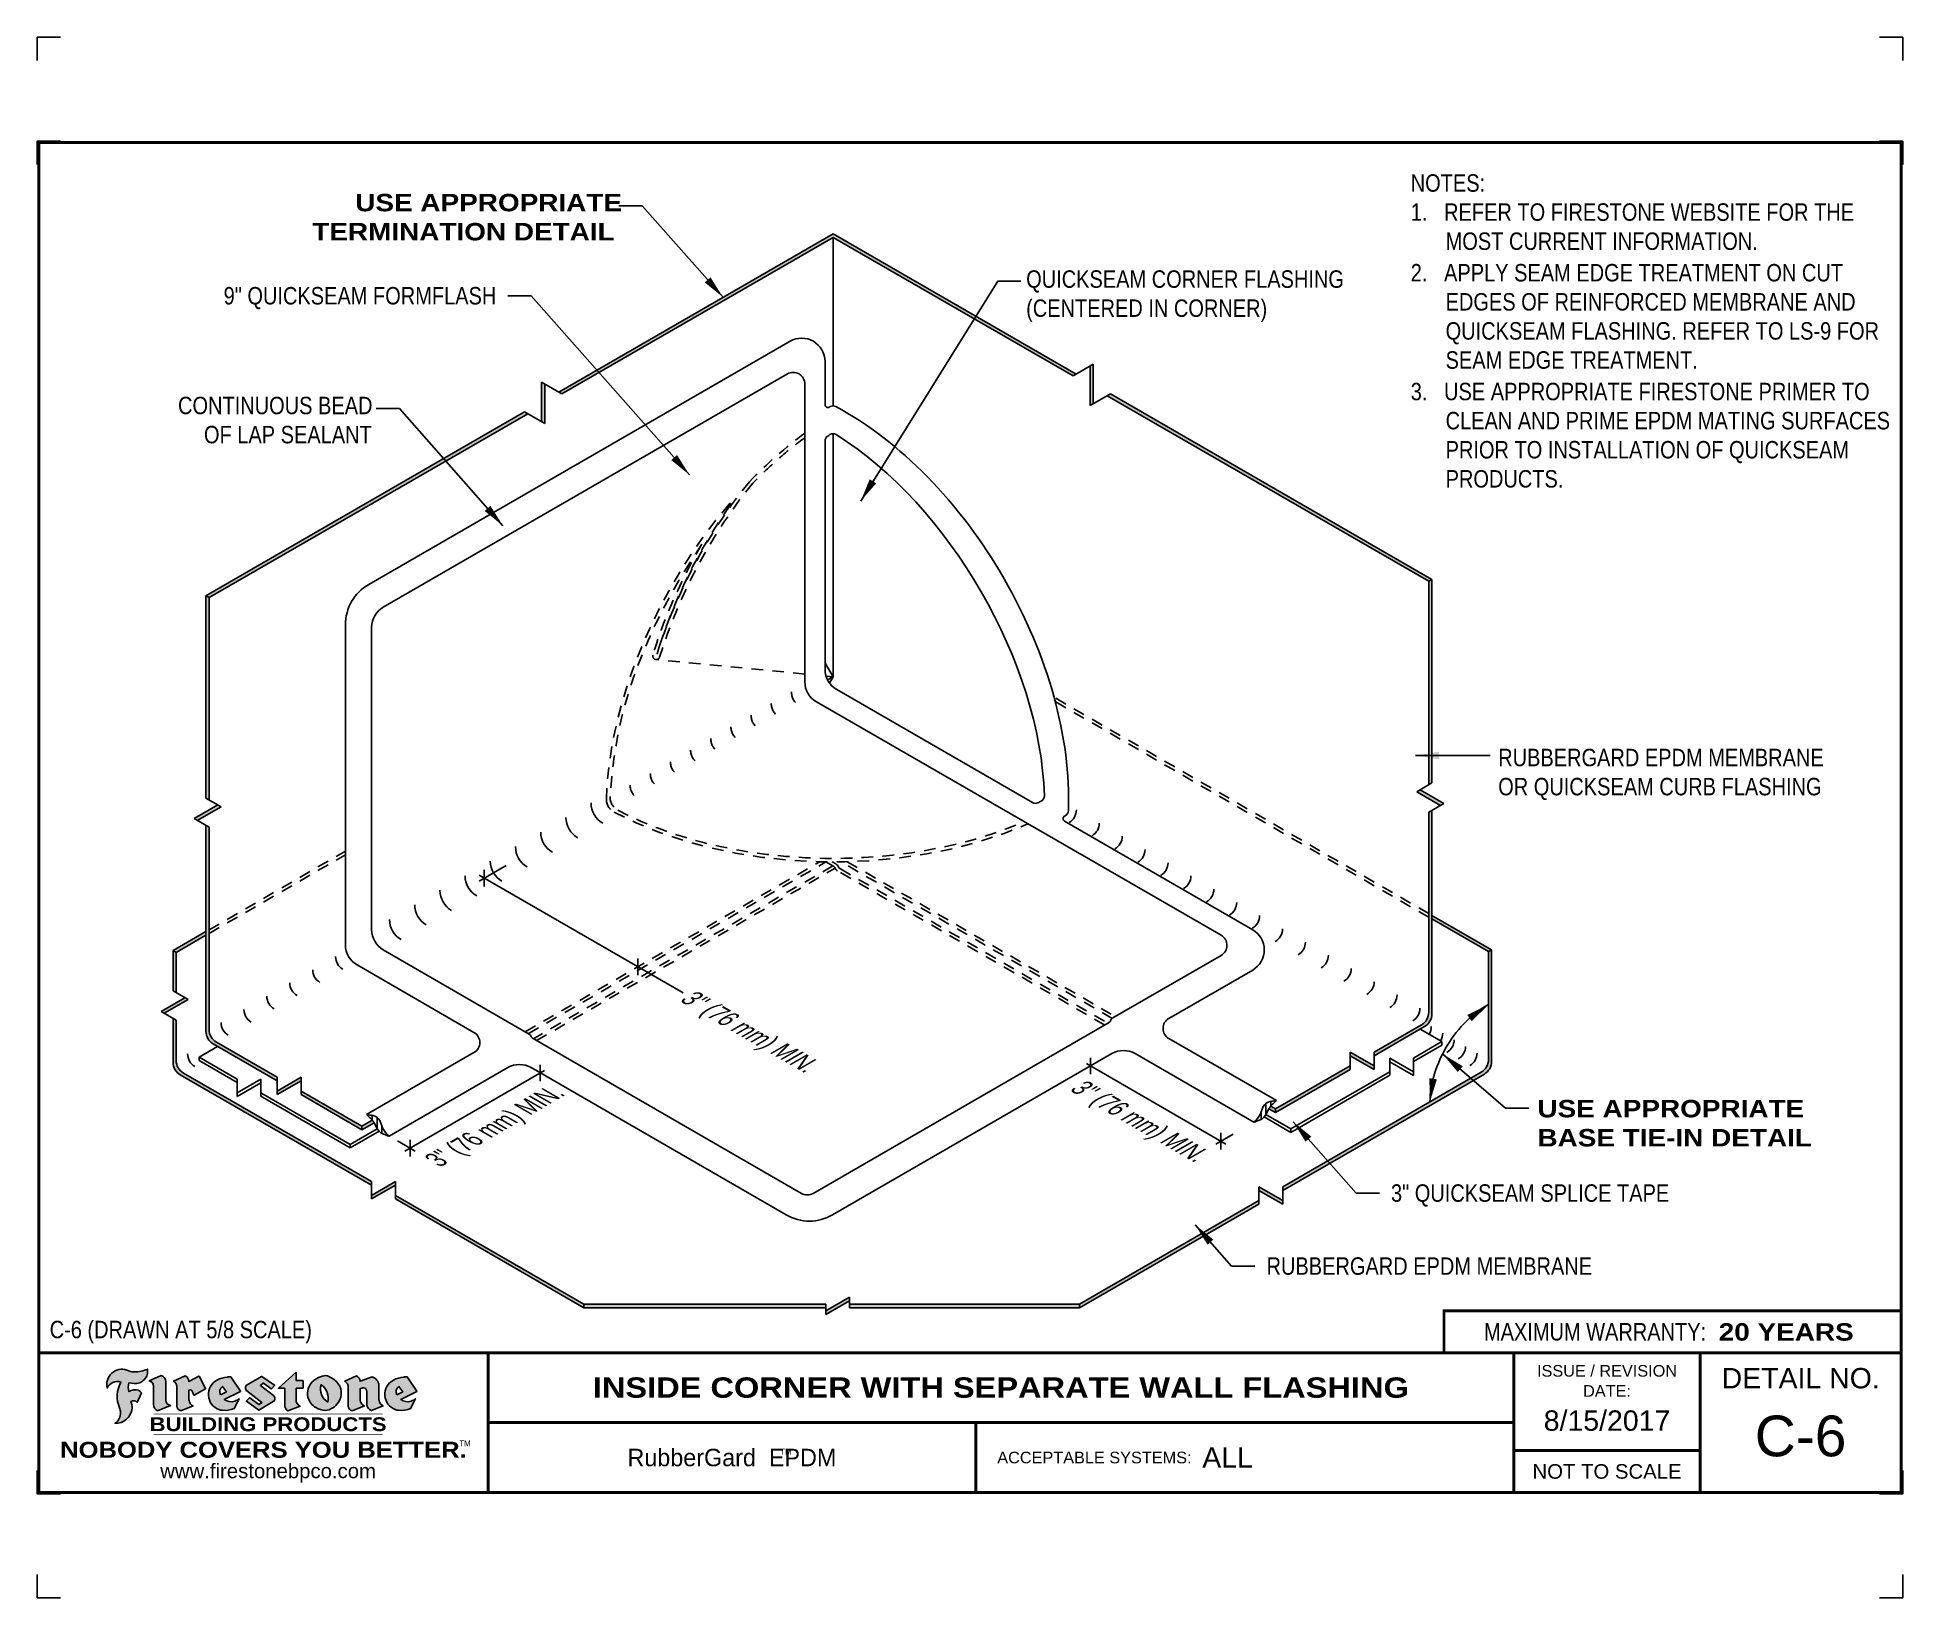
# Model space of a CAD drawing. Header units: inches. Extents: x 165.4 to 185.5, y -221.5 to -204.7.
import ezdxf
from ezdxf.enums import TextEntityAlignment as Align

# ---------------------------------------------------------------- set-up
doc = ezdxf.new("R2010")
doc.units = ezdxf.units.IN
doc.header["$MEASUREMENT"] = 0
doc.linetypes.add('HIDDEN2', pattern=[0.1875, 0.125, -0.0625])
doc.layers.get('0').update_dxf_attribs({"linetype": 'CONTINUOUS'})
doc.layers.get('DEFPOINTS').update_dxf_attribs({"linetype": 'CONTINUOUS'})
for name, color, linetype in [('FSBP-ANNO-NOTE', 7, 'CONTINUOUS'), ('FSBP-MEMBRANE', 7, 'CONTINUOUS'), ('FSBP-SEALANTS', 1, 'CONTINUOUS'), ('FSBP-TTLB', 7, 'CONTINUOUS'), ('FSBP-TTLB-BORDER', 7, 'CONTINUOUS'), ('FSBP-TTLB-TEXT', 7, 'CONTINUOUS')]:
    doc.layers.add(name, color=color, linetype=linetype)
doc.styles.add('FSBP_ARIAL', font='arial.ttf')
doc.styles.add('FSBP_ARIAL_BOLD', font='')
doc.styles.add('FSBP_ARIAL_NAR', font='ARIALN.TTF')
doc.styles.add('FSBP_BANKGOTHIC', font='bgothm.ttf')
doc.styles.get('FSBP_ARIAL_BOLD').set_extended_font_data('Arial Black')
doc.dimstyles.new('FSBP-LEADER', dxfattribs={"dimtxt": 0.1875, "dimasz": 0.25, "dimexe": 0.0625, "dimexo": 0.125, "dimgap": 0.125, "dimtad": 0, "dimtih": 1, "dimtoh": 1, "dimdec": 4, "dimzin": 0, "dimdsep": 46, "dimlunit": 4, "dimtxsty": 'FSBP_ARIAL_NAR', "dimcen": 0.09375, "dimclrd": 256, "dimclre": 256, "dimclrt": 256, "dimadec": 0, "dimazin": 0, "dimtfac": 1, "dimtdec": 4, "dimtofl": 0, "dimtmove": 0, "dimatfit": 3, "dimfxl": 0, "dimtolj": 1, "dimtzin": 0, "dimlwd": -1, "dimlwe": -1, "dimarcsym": 0})

msp = doc.modelspace()

# ---------------------------------------------------------------- texts
at = {"layer": 'DEFPOINTS', "style": 'FSBP_ARIAL_NAR'}
msp.add_text('C-6 (DRAWN AT 5/8 SCALE)', height=0.1875, dxfattribs=at).set_placement((165.5798584845294, -218.5771762231816), align=Align.MIDDLE_LEFT)
at = {"layer": 'FSBP-ANNO-NOTE', "style": 'FSBP_ARIAL_NAR'}
msp.add_text('9" QUICKSEAM FORMFLASH', height=0.1875, dxfattribs=at).set_placement((170.3760377836311, -207.4725378367118), align=Align.MIDDLE_RIGHT)
at = {"layer": 'FSBP-ANNO-NOTE', "style": 'FSBP_ARIAL_NAR', "oblique": 30}
msp.add_text('3" (76 mm) MIN.', height=0.1875, rotation=329.9999999999994, dxfattribs=at).set_placement((172.3828416894246, -214.9623061662699), align=Align.MIDDLE_LEFT)
at = {"layer": 'FSBP-ANNO-NOTE', "style": 'FSBP_ARIAL_NAR'}
for rotation, oblique, p in [(329.9999999999994, 30, (177.2365757196401, -216.3353875228643)), (30.00000000000054, 329.9999999999999, (170.414429137303, -216.3841828062963))]:
    msp.add_text('3" (76 mm) MIN.', height=0.1875, rotation=rotation, dxfattribs=dict(at, oblique=oblique)).set_placement(p, align=Align.MIDDLE)
for s, p in [('3" QUICKSEAM SPLICE TAPE', (179.9835470898989, -217.1114707310533)), ('RUBBERGARD EPDM MEMBRANE', (178.6472215624611, -217.8958113876177))]:
    msp.add_text(s, height=0.1875, dxfattribs=at).set_placement(p, align=Align.MIDDLE_LEFT)
at = {"layer": 'FSBP-ANNO-NOTE', "char_height": 0.1875, "attachment_point": 1}
for s, width, gutter_width, heights, insert, style in [('NOTES:\\P1.   REFER TO FIRESTONE WEBSITE FOR THE                \\P{\\W6.27837; }MOST CURRENT INFORMATION.\\P{\\H0.08333x;\\P}2.   APPLY SEAM EDGE TREATMENT ON CUT \\P{\\W6.27837; }EDGES OF REINFORCED MEMBRANE AND \\P{\\W6.27837; }QUICKSEAM FLASHING. REFER TO LS-9 FOR \\P{\\W6.27837; }SEAM EDGE TREATMENT. \\P{\\H0.08333x;\\P}3.   USE APPROPRIATE FIRESTONE PRIMER TO \\P{\\W6.27837; }CLEAN AND PRIME EPDM MATING SURFACES \\P{\\W6.27837; }PRIOR TO INSTALLATION OF QUICKSEAM \\P{\\W6.27837; }PRODUCTS.', 5.173213509342361, 23.08110225731588, [3.776618925570064], (180.1951529055212, -206.1676720616342), 'FSBP_ARIAL_NAR'), ('{\\W5.4121;  }USE APPROPRIATE\\P{\\W5.28534; }TERMINATION DETAIL', 3.679001899326977, 5, [0.5806925302933654], (167.9593143315069, -206.3781182464536), 'FSBP_ARIAL_BOLD'), ('QUICKSEAM CORNER FLASHING\\P(CENTERED IN CORNER)', 3.798139454016734, 5, [0.5938989214228092], (176.0658021149102, -207.199773483615), 'FSBP_ARIAL_NAR'), ('{\\W2.28182; }CONTINUOUS BEAD \\P{\\W6.94349; }OF LAP SEALANT', 2.202372127627314, 5, [0.9218815160929841], (166.8220744675705, -208.5576871785886), 'FSBP_ARIAL_NAR'), ('RUBBERGARD EPDM MEMBRANE OR QUICKSEAM CURB FLASHING', 3.798139454016734, 5, [0.5938989214228092], (181.1348587715911, -212.3390112170055), 'FSBP_ARIAL_NAR'), ('USE APPROPRIATE\\PBASE TIE-IN DETAIL', 3.057671478050906, 5, [0.6027234361508567], (181.5558368498949, -216.1108099430146), 'FSBP_ARIAL_BOLD')]:
    msp.add_mtext_dynamic_manual_height_columns(s, width=width, gutter_width=gutter_width, heights=heights, dxfattribs=dict(at, insert=insert, style=style))

# ---------------------------------------------------------------- blocks, each defined once
blk = doc.blocks.new('TTLB-EPDM_1')
at = {"layer": 'FSBP-TTLB-TEXT'}
h = blk.add_hatch(color=1, dxfattribs=at)
edge = h.paths.add_edge_path()
edge.add_arc((1.037309769669573, -0.1982514792917306), 0.1319107607348553, 264.0410451462098, 370.3106169565175)
edge.add_arc((1.027551646585694, 0.1214293576525799), 0.3273056962876235, 270.05058356628535, 295.23459397187514, ccw=False)
edge.add_arc((1.022801957313345, -0.06680179986895154), 0.1391656561713503, 249.3281275763668, 272.0749124149863, ccw=False)
edge.add_line((0.9736743133014443, -0.1970076156048179), (0.9474927838574558, -0.1852745150568325))
edge.add_arc((0.8939498971398288, -0.3394262635682071), 0.1631857907024099, 70.84590087378872, 194.3325259843273)
edge.add_arc((0.8444260109029493, -0.4259936440910768), 0.1179914261095279, 70.96950098067128, 156.9641407594482, ccw=False)
edge.add_arc((1.153141409296894, -0.4684497516079468), 0.3110405457095052, 150.3231137483159, 203.2084295854517)
edge.add_arc((0.7562495500622943, -0.6412608153899899), 0.1218587156617311, 0.8849157075190988, 24.34668939894999, ccw=False)
edge.add_arc((0.7493781665697374, -0.6475258110744375), 0.1289731377238325, -58.36655102076742, 3.6216782311386737, ccw=False)
edge.add_arc((0.8256699029544474, -0.5792158350996106), 0.1783301886510354, 267.2205474105585, 354.1381621173521)
edge.add_arc((0.7903121048625305, -0.6011409294291745), 0.212787892960859, 0.9996158580669322, 21.00503380861244)
edge.add_arc((1.01880712263941, -0.5666691048185161), 0.05136395668415847, 40.82117713173261, 125.52727787225791, ccw=False)
edge.add_line((1.057676976260041, -0.5330924682126437), (1.102776947655911, -0.4308018311949837))
edge.add_arc((1.040858222524664, -0.4699705673995949), 0.07326744446031509, 32.31675181867256, 66.31481236598174)
edge.add_arc((1.032262518825329, -0.5063316993097662), 0.1102246948011782, 69.8179132332389, 125.254734720681)
edge.add_arc((1.127708877207287, -0.368959353531244), 0.1659710644737306, 164.1569669952081, 196.5811013160487, ccw=False)
edge.add_line((0.9680425188342383, -0.3236487780942383), (1.023615334387159, -0.3294494641845773))
h = blk.add_hatch(color=1, dxfattribs=at)
edge = h.paths.add_edge_path()
edge.add_line((1.275239419159561, -0.6223407783464694), (1.415345367376062, -0.5660418822574371))
edge.add_arc((1.421019305783958, -0.5090099247487757), 0.05731350411836949, 181.9717871001989, 264.31851000495806, ccw=False)
edge.add_line((1.363739737527226, -0.5109819325197265), (1.363412352251203, -0.3102363679013962))
edge.add_arc((1.294263659668751, -0.3103491388303989), 0.06914878453844908, 0.0934405599591014, 72.42834396969012)
edge.add_line((1.315139561173908, -0.2444268274366692), (1.186839444240604, -0.3024209471341379))
edge.add_arc((1.175246268095289, -0.3585110609420917), 0.05727567197445628, -0.017399788185912257, 78.322067691347, ccw=False)
edge.add_line((1.232521937428658, -0.3585284546236807), (1.232574268422297, -0.555126496687123))
edge.add_arc((1.305699496415486, -0.5558575689677219), 0.07312888236350451, 179.4272023230205, 245.3845503102953)
h = blk.add_hatch(color=1, dxfattribs=at)
edge = h.paths.add_edge_path()
edge.add_line((1.792026821926584, -0.3839679064720229), (1.722158956877934, -0.2518542302253621))
edge.add_arc((1.720119655279638, -0.2529327078887852), 0.002306916790721817, 27.87197133405656, 117.3766794470751)
edge.add_line((1.719058846382097, -0.250884159729182), (1.610638460368705, -0.3070279753467702))
edge.add_arc((1.547088841662962, -0.3061026658494403), 0.06355635479880145, 359.165808011073, 425.8793658831422)
edge.add_line((1.573061729235633, -0.2480956029480268), (1.446879247402876, -0.3051325108639702))
edge.add_arc((1.407812067100189, -0.370357133046621), 0.07602957263902092, -3.441403975725109, 59.07992244284969, ccw=False)
edge.add_line((1.483704536400296, -0.3749210150788969), (1.483704536400296, -0.5723838140635706))
edge.add_arc((1.54053746518044, -0.568254406115083), 0.05698275005415228, 184.1557352478595, 255.3066498366543)
edge.add_line((1.526084036778343, -0.6233736605654059), (1.657291340682093, -0.570650514527486))
edge.add_arc((1.688298576827198, -0.5021390388423987), 0.0752015358480571, 207.5160880841914, 245.649226723163, ccw=False)
edge.add_arc((1.721050197024907, -0.4914488168456328), 0.1093332836229113, 179.4823365255141, 204.5537900001094, ccw=False)
edge.add_line((1.611721375809452, -0.4904610114968335), (1.611721375809452, -0.4126404716788983))
edge.add_arc((1.628589765097195, -0.414159299036043), 0.01693662875851176, 28.356188110622725, 174.8549701683585, ccw=False)
edge.add_arc((1.627340435522395, -0.4197189881350504), 0.02111886817708033, 22.216893572439517, 40.10213956426492, ccw=False)
edge.add_line((1.646891420738257, -0.4117336534413738), (1.666638796144639, -0.4549750258192233))
edge.add_arc((1.668737246926742, -0.4540167099035481), 0.002306916790685496, 204.545128184284, 299.6323508190091)
edge.add_line((1.669877862091766, -0.4560219186518992), (1.791128135493295, -0.3870515928837648))
edge.add_line((1.791128135493295, -0.3870515928837648), (1.792026821926584, -0.3839679064720229))
h = blk.add_hatch(color=1, dxfattribs=at)
h.paths.add_polyline_path([(2.063388732080512, -0.2583237030618903, 0.02524281661523788), (2.025024361750752, -0.2610532129309178, 0.1213611957758757), (1.901773912052249, -0.3008158885520373, 0.6151668103976068), (1.93274136141747, -0.6099060679591872, 0.05306812109568645), (1.967936229862175, -0.617865745600497, 0.1150932231766138), (2.099126721549737, -0.5994933789882708), (2.151195569562105, -0.4944891916583316, -0.08755405562188731), (2.104230609512001, -0.5187113292177372, -0.265591761123442), (1.992692314386659, -0.5010701623316862), (2.165347897647223, -0.4141184325909109, 0.4518949533370738), (2.166222728871162, -0.4107679608846269)])
h.paths.add_polyline_path([(2.014217313945437, -0.4188965037300676), (1.951113654018855, -0.4515330109460507, -0.3720533890450154), (1.973177450672722, -0.3607130665457561)], flags=16)
h = blk.add_hatch(color=1, dxfattribs=at)
edge = h.paths.add_edge_path()
edge.add_arc((2.260407392426802, -0.3775796671688782), 0.04152450223225729, 123.20805433950699, 232.2027298779723, ccw=False)
edge.add_line((2.237665217914071, -0.3428366421988329), (2.393535971665983, -0.2540943745380986))
edge.add_arc((2.394677353533142, -0.2560991469722482), 0.002306916790741334, 55.64644466176611, 119.65426054492559, ccw=False)
edge.add_line((2.395979141996861, -0.2541946229174954), (2.531809646140459, -0.3470380726374032))
edge.add_arc((2.530468902927946, -0.3489153772789875), 0.002306916790700397, -42.731101238422525, 54.4661353739603, ccw=False)
edge.add_line((2.532163440279987, -0.3504807552658491), (2.498457913851155, -0.3869673252714421))
edge.add_arc((2.496763376499139, -0.3854019472845934), 0.002306916790672934, 233.7527076894875, 317.26889876138785, ccw=False)
edge.add_line((2.495399362263356, -0.38726241234572), (2.413849913492982, -0.3274738082119626))
edge.add_arc((2.412485899257181, -0.3293342732731342), 0.002306916790720064, 53.75270768979358, 124.4135619297835)
edge.add_line((2.41118211687575, -0.3274311136421062), (2.382933981293377, -0.346782838468144))
edge.add_arc((2.38423776367478, -0.3486859980991606), 0.002306916790694898, 124.4135619293799, 231.8459020253626)
edge.add_line((2.382812599816248, -0.3505000469010184), (2.519899969301207, -0.4581994452042721))
edge.add_arc((2.494247019847682, -0.4908523236374461), 0.04152450223225742, -55.21225898295222, 51.84590202520428, ccw=False)
edge.add_line((2.517938320565804, -0.5249552055672808), (2.364434947484597, -0.6179520922513717))
edge.add_arc((2.36323960192349, -0.6159790200102006), 0.002306916790726996, 233.2955624372927, 301.20872157023314, ccw=False)
edge.add_line((2.361860787187538, -0.6178285429225383), (2.231266621301074, -0.5204709167214361))
edge.add_arc((2.232647938930649, -0.5186232623475259), 0.002306916790697672, 135.5134179846393, 233.21798691998708, ccw=False)
edge.add_line((2.231002150870836, -0.5170067083764565), (2.262839375599356, -0.4845937328397696))
edge.add_arc((2.264485163659225, -0.4862102868108537), 0.002306916790748497, 53.0352839999411, 135.513417985369, ccw=False)
edge.add_line((2.265872365996302, -0.4843670465239001), (2.361834678328762, -0.5565872257804898))
edge.add_arc((2.363221880665761, -0.5547439854936304), 0.002306916790627066, 233.0352840000685, 302.2362632414394)
edge.add_line((2.36445241715569, -0.5566953042850713), (2.39428499383348, -0.5378823484768844))
edge.add_arc((2.393054457343549, -0.5359310296853765), 0.002306916790685166, 302.2362632406177, 412.2027298768422)
edge.add_line((2.394468296066179, -0.5341081404551886), (2.234958295420142, -0.4103916733127022))
h = blk.add_hatch(color=1, dxfattribs=at)
edge = h.paths.add_edge_path()
edge.add_line((2.763460561272041, -0.2072496393923444), (2.763460561272041, -0.2969520779963801))
edge.add_arc((2.765767478062699, -0.2969520779963943), 0.00230691679065842, 179.9999999996471, 269.9999999996471)
edge.add_line((2.765767478062685, -0.2992589947870528), (2.835417693520355, -0.2992589947870528))
edge.add_arc((2.835417693520355, -0.3015659115777538), 0.002306916790701052, 0, 90, ccw=False)
edge.add_line((2.837724610311056, -0.3015659115777538), (2.837724610311056, -0.3790761307453892))
edge.add_arc((2.83541769352037, -0.3790761307453749), 0.002306916790686842, 269.99999999964706, 359.99999999964706, ccw=False)
edge.add_line((2.835417693520355, -0.3813830475360618), (2.765767478062685, -0.3813830475360618))
edge.add_arc((2.765767478062699, -0.3836899643267202), 0.00230691679065842, 90.00000000035294, 180.0000000003529)
edge.add_line((2.763460561272041, -0.3836899643267344), (2.763460561272041, -0.5033995910642801))
edge.add_arc((2.836735953378943, -0.5071368822038516), 0.07337063740681413, 177.0802527808789, 245.3249543133826)
edge.add_line((2.806105814540615, -0.5738080530967267), (2.674529557384915, -0.6226036013049594))
edge.add_arc((2.708610405062069, -0.564298408791804), 0.06753517344606039, 177.0345319916277, 239.6926428024901, ccw=False)
edge.add_line((2.641165668230087, -0.560804539009709), (2.641165668230087, -0.3836899643267344))
edge.add_arc((2.638858751439429, -0.3836899643267202), 0.00230691679065842, 359.9999999996471, 449.999999999647)
edge.add_line((2.638858751439443, -0.3813830475360618), (2.572857950769389, -0.3813830475360618))
edge.add_line((2.572857950769389, -0.3813830475360618), (2.763460561272041, -0.2072496393923444))
h = blk.add_hatch(color=1, dxfattribs=at)
edge = h.paths.add_edge_path(flags=16)
edge.add_arc((2.940363509127394, -0.4847985213681437), 0.1684614578629418, 344.5558804047865, 417.0140046669545)
edge.add_arc((3.194458079644619, -0.3883534532477785), 0.1684614578629414, 164.5558804047864, 237.0140046669546)
edge = h.paths.add_edge_path()
edge.add_arc((3.069375116502199, -0.4399344555144872), 0.1828726885096673, 136.0914512150047, 191.213418978326)
edge.add_arc((3.064939550433406, -0.4318234379590333), 0.1803148804748503, 194.0167254156723, 240.6663730831859)
edge.add_arc((3.098047041778981, -0.3845058757092554), 0.2378525180183701, 239.2975390661776, 264.2889872773176)
edge.add_arc((3.04884478212623, -0.4190232383793012), 0.203760689247156, 277.1986764832036, 326.503572961274)
edge.add_arc((3.077739326803546, -0.4341046616465112), 0.171374865791709, 325.3768876809902, 406.3828327799087)
edge.add_arc((3.011839488065919, -0.4896144380417797), 0.2571945645850002, 44.28462553519766, 73.82901434867304)
edge.add_arc((3.117152499586992, -0.4983433120546693), 0.2579560664039132, 97.50292863483666, 134.1039137579027)
h = blk.add_hatch(color=1, dxfattribs=at)
edge = h.paths.add_edge_path()
edge.add_line((3.322690228557462, -0.5721896537377091), (3.322690228557462, -0.3749210150788969))
edge.add_arc((3.246797759257384, -0.3703571330465745), 0.076029572638996, 356.5585960242387, 419.0799224428129)
edge.add_line((3.285864939560099, -0.3051325108639702), (3.412047421392799, -0.2480956029480268))
edge.add_arc((3.386074533820159, -0.3061026658494941), 0.06355635479883807, 0.3962622833877276, 65.87936588318718, ccw=False)
edge.add_line((3.449629368605429, -0.3056631084210863), (3.580526418688805, -0.2593848434574539))
edge.add_arc((3.555744121700958, -0.3530904070730321), 0.09692726601172152, 2.366977007666776, 75.18615851992018, ccw=False)
edge.add_line((3.652588689330287, -0.3490873311063041), (3.652588689330287, -0.4883770011386872))
edge.add_arc((3.761877549389556, -0.4914934052703811), 0.1093332836229047, 178.3666365323574, 204.5537900000422)
edge.add_arc((3.729125929191727, -0.5021836272670953), 0.07520153584796169, 207.5160880841711, 245.2240541443093)
edge.add_line((3.697611150971852, -0.5704631245385627), (3.572585913552643, -0.6207021253773775))
edge.add_arc((3.59534718600759, -0.5526356419907701), 0.07177131519198746, 180.3328587115751, 251.51018566665869, ccw=False)
edge.add_line((3.523577081955409, -0.5530525936986663), (3.523577081955409, -0.4153032515383615))
edge.add_arc((3.486319529276879, -0.4148773504126441), 0.0372599868942854, 359.3450650296066, 449.0500281941028)
edge.add_arc((3.482769874121713, -0.4419622099033496), 0.06447454900600783, 86.29402372314017, 119.8211331593848)
edge.add_line((3.450707067966732, -0.3860252459975726), (3.450707067966732, -0.4904610114968335))
edge.add_arc((3.560035889182251, -0.491448816845647), 0.1093332836229751, 179.4823365255069, 204.5537900001023)
edge.add_arc((3.527284268984408, -0.5021390388424952), 0.07520153584796385, 207.5160880841699, 245.6492267231416)
edge.add_line((3.496277032839316, -0.570650514527486), (3.365069728935509, -0.6233736605654059))
edge.add_arc((3.37950248606194, -0.5682868177318081), 0.05694615642555727, 183.9298782390169, 255.318496325343, ccw=False)
h = blk.add_hatch(color=1, dxfattribs=at)
h.paths.add_polyline_path([(3.957695472291277, -0.2583237030618903, 0.02524281661523822), (3.919331101961575, -0.2610532129309178, 0.1085638477195505), (3.807890832595604, -0.2939221658134414, 0.6425897848490651), (3.827048101628293, -0.6099060679591872, 0.05306812109569052), (3.862242970072884, -0.617865745600497, 0.1150932231766133), (3.993433461760503, -0.5994933789882708), (4.045502309772871, -0.4944891916583316, -0.08755405562189084), (3.998537349722767, -0.5187113292177372, -0.2655917611234366), (3.886999054597368, -0.5010701623316862), (4.059654637857989, -0.4141184325909109, 0.4518949533370731), (4.060529469081928, -0.4107679608846269)])
h.paths.add_polyline_path([(3.90852405415626, -0.4188965037300676), (3.845420394229677, -0.4515330109460507, -0.3720533890450147), (3.867484190883488, -0.3607130665457561)], flags=16)
at = {"layer": 'DEFPOINTS', "linetype": 'Continuous', "ltscale": 1.75}
for points in [[(-0.015625, 13.88083333333333), (-0.015625, 14.13083333333333), (0.234375, 14.13083333333333)], [(20.01562500000003, 13.88083333333333), (20.01562500000003, 14.13083333333333), (19.76562500000003, 14.13083333333333)], [(-0.015625, -2.380833333333342), (-0.015625, -2.630833333333342), (0.234375, -2.630833333333342)], [(20.01562500000003, -2.380833333333342), (20.01562500000003, -2.630833333333342), (19.76562500000003, -2.630833333333342)]]:
    blk.add_lwpolyline(points, dxfattribs=at)
at = {"layer": 'DEFPOINTS', "color": 1}
for points in [[(0.234375, 13.015625), (-0.015625, 13.015625), (-0.015625, 12.765625)], [(20.015625, 12.765625), (20.015625, 13.015625), (19.765625, 13.015625)], [(0.234375, -1.515625), (-0.015625, -1.515625), (-0.015625, -1.265625)], [(20.015625, -1.265625), (20.015625, -1.515625), (19.765625, -1.515625)]]:
    blk.add_lwpolyline(points, dxfattribs=at)
at = {"layer": 'FSBP-TTLB', "const_width": 0.03125}
blk.add_lwpolyline([(15.09028770518938, 0), (20, 0), (20, 0.4512598240669945), (15.09028770518938, 0.4512598240669945)], close=True, dxfattribs=at)
for points in [[(0, 0), (0, -1.5), (20, -1.5), (20, 0), (0, 0)], [(4.825208527206769, 0), (4.825208527206769, -0.75)], [(15.84028770518938, 0), (15.84028770518938, -1.5)], [(17.84110496735593, 0), (17.84110496735593, -1.5)], [(20, 0), (20, -1.5)], [(4.825208527206769, -0.75), (15.84028770518938, -0.75)], [(4.825208527206769, -0.75), (4.825208527206769, -1.5)], [(15.84028770518938, -1.048740175933006), (17.84110496735593, -1.048740175933006)]]:
    blk.add_lwpolyline(points, dxfattribs=at)
at = {"layer": 'FSBP-TTLB-BORDER', "const_width": 0.03125}
blk.add_lwpolyline([(20, 0), (20, 13), (0, 13), (0, 0)], dxfattribs=at)
at = {"layer": 'FSBP-TTLB-TEXT', "color": 1}
blk.add_line((0.7358432058323388, -0.379822754145593), (0.7358432058323388, -0.379822754145593), dxfattribs=at)
for points in [[(1.023615323725323, -0.3294494630716969, 0.5000510906601082), (1.167090420776901, -0.1746414942047778, -0.1103304102359608), (1.027840608309816, -0.2058762110801382, -0.09957876667165425), (0.9736743133014443, -0.1970076156048179), (0.9474927838574558, -0.1852745150568325, 0.5978159689075124), (0.7358432058323388, -0.379822754145593, -0.3938834584182213), (0.8828996422548698, -0.3144510229727047, 0.2349406564350952), (0.86727108227484, -0.5910237178633082, -0.1027304183841549), (0.8780937320133262, -0.6393788197974146, -0.2772692352614086), (0.8170223912655956, -0.7573362346216896, 0.3985429150902959), (1.003067614090241, -0.5974286950643517, 0.0875124847930418), (0.9889600163401155, -0.5248671157293501, -0.3874031597924062), (1.057676976260041, -0.5330924682126437), (1.102776947655911, -0.4308018311949837, 0.1494423498871741), (1.07029056398062, -0.4028746979725923, 0.2467195073738216), (0.9686394281704906, -0.4163228904100862, -0.1424285161541127), (0.9680425188342383, -0.3236487780942383), (1.023615334387159, -0.3294494641845773)], [(2.166222728871162, -0.4107679608846269), (2.063388732080512, -0.2583237030618903, 0.02524281661523788), (2.025024361750752, -0.2610532129309178, 0.1085638477195265), (1.913584092384895, -0.2939221658134414, 0.6425897848491228), (1.93274136141747, -0.6099060679591872, 0.05306812109568648), (1.967936229862175, -0.617865745600497, 0.1150932231766137), (2.099126721549737, -0.5994933789882708), (2.151195569562105, -0.4944891916583316, -0.0875540556218873), (2.104230609512001, -0.5187113292177372, -0.2655917611234418), (1.992692314386659, -0.5010701623316862), (2.165347897647223, -0.4141184325909109)], [(2.763460561272041, -0.2072496393923444), (2.763460561272041, -0.2969520779963801, 0.4142135623730958), (2.765767478062685, -0.2992589947870528), (2.835417693520355, -0.2992589947870528, -0.414213562373095), (2.837724610311056, -0.3015659115777538), (2.837724610311056, -0.3790761307453892, -0.4142135623730938), (2.835417693520355, -0.3813830475360618), (2.765767478062685, -0.3813830475360618, 0.4142135623730958), (2.763460561272041, -0.3836899643267344), (2.763460561272041, -0.5033995910642801, 0.3068985753588853), (2.806105814540615, -0.5738080530967267), (2.674529557384915, -0.6226036013049594, -0.2804194150632976), (2.641165668230087, -0.560804539009709), (2.641165668230087, -0.3836899643267344, 0.414213562373095), (2.638858751439443, -0.3813830475360618), (2.572857950769389, -0.3813830475360618), (2.763460561272041, -0.2072496393923444)], [(4.060529469081928, -0.4107679608846269), (3.957695472291277, -0.2583237030618903, 0.02524281661523788), (3.919331101961575, -0.2610532129309178, 0.1085638477195265), (3.807890832595604, -0.2939221658134414, 0.6425897848491228), (3.827048101628293, -0.6099060679591872, 0.05306812109568648), (3.862242970072884, -0.617865745600497, 0.1150932231766137), (3.993433461760503, -0.5994933789882708), (4.045502309772871, -0.4944891916583316, -0.0875540556218873), (3.998537349722767, -0.5187113292177372, -0.2655917611234418), (3.886999054597368, -0.5010701623316862), (4.059654637857989, -0.4141184325909109)], [(4.059654637857989, -0.4141184325909109, 0.4518949533370731), (4.060529469081928, -0.4107679608846269, 0.4518949533370731)]]:
    blk.add_lwpolyline(points, format="xyb", dxfattribs=at)
for points in [[(1.275239419159561, -0.6223407783464694), (1.415345367376062, -0.5660418822574371, -0.3756100036733062), (1.363739737527226, -0.5109819325197265), (1.363412352251203, -0.3102363679013962, 0.3265360292958048), (1.315139561173908, -0.2444268274366692), (1.186839444240604, -0.3024209471341379, -0.3557863980845349), (1.232521937428658, -0.3585284546236807), (1.232574268422297, -0.555126496687123, 0.2960110723418457)], [(1.792026821926584, -0.3839679064720229), (1.722158956877934, -0.2518542302253621, 0.4116839150163434), (1.719058846382097, -0.250884159729182), (1.610638460368705, -0.3070279753467702, 0.2996033003794034), (1.573061729235633, -0.2480956029480268), (1.446879247402876, -0.3051325108639702, -0.2797757560995365), (1.483704536400296, -0.3749210150788969), (1.483704536400296, -0.5723838140635706, 0.320828638474519), (1.526084036778343, -0.6233736605654059), (1.657291340682093, -0.570650514527486, -0.1679398621276611), (1.621603752698661, -0.5368819723450571, -0.1098333365370753), (1.611721375809452, -0.4904610114968335), (1.611721375809452, -0.4126404716788983, -0.743334502655012), (1.64349420176768, -0.4061152228778298, -0.07819791644735608), (1.646891420738257, -0.4117336534413738), (1.666638796144639, -0.4549750258192233, 0.4404648714563479), (1.669877862091766, -0.4560219186518992), (1.791128135493295, -0.3870515928837648)], [(1.951113654018855, -0.4515330109460507), (2.014217313945437, -0.4188965037300676), (1.973177450672722, -0.3607130665457561, 0.3720533890450154)], [(2.234958295420142, -0.4103916733127022, -0.5150044486718882), (2.237665217914071, -0.3428366421988329), (2.393535971665983, -0.2540943745380986, -0.2867822934100265), (2.395979141996861, -0.2541946229174954), (2.531809646140459, -0.3470380726374032, -0.4515027974650387), (2.532163440279987, -0.3504807552658491), (2.498457913851155, -0.3869673252714421, -0.3814439164929681), (2.495399362263356, -0.38726241234572), (2.413849913492982, -0.3274738082119626, 0.3184718635035665), (2.41118211687575, -0.3274311136421062), (2.382933981293377, -0.346782838468144, 0.5064094529656681), (2.382812599816248, -0.3505000469010184), (2.519899969301207, -0.4581994452042721, -0.5043597839115849), (2.517938320565804, -0.5249552055672808), (2.364434947484597, -0.6179520922513717, -0.3053163970316367), (2.361860787187538, -0.6178285429225383), (2.231266621301074, -0.5204709167214361, -0.4541703869768119), (2.231002150870836, -0.5170067083764565), (2.262839375599356, -0.4845937328397696, -0.3762644290664977), (2.265872365996302, -0.4843670465239001), (2.361834678328762, -0.5565872257804898, 0.3114700032088108), (2.36445241715569, -0.5566953042850713), (2.39428499383348, -0.5378823484768844, 0.520381097387146), (2.394468296066179, -0.5341081404551886)], [(2.937624918725987, -0.3131105398334029, 0.2452625673097023), (2.889993533867141, -0.4754966266250307, 0.2064059665179019), (2.976604338974084, -0.5890186876871866, 0.1094800500670344), (3.074378098474654, -0.6211778035979165, 0.2185147641853038), (3.218764944843201, -0.5314757029352819, 0.3689489483072479), (3.195959963110113, -0.3100352223135445, 0.1296305888694145), (3.0834694040758, -0.242595816912754, 0.1610736375384317)], [(3.10274193015772, -0.5296595419651595, 0.3271311138286319), (3.032079658614293, -0.3434924326507627, 0.3271311138286322)], [(3.322690228557462, -0.5721896537377091), (3.322690228557462, -0.3749210150788969, 0.2797757560995341), (3.285864939560099, -0.3051325108639702), (3.412047421392799, -0.2480956029480268, -0.2937618496109166), (3.449629368605429, -0.3056631084210863), (3.580526418688805, -0.2593848434574539, -0.3288760160581939), (3.652588689330287, -0.3490873311063041), (3.652588689330287, -0.4883770011386872, 0.114762897203527), (3.662431105063263, -0.536926560769686, 0.166032965990522), (3.697611150971852, -0.5704631245385627), (3.572585913552643, -0.6207021253773775, -0.3209557512194564), (3.523577081955409, -0.5530525936986663), (3.523577081955409, -0.4153032515383615, 0.4127061514896111), (3.48693727661589, -0.3776224848030694, 0.1473421876160361), (3.450707067966732, -0.3860252459975726), (3.450707067966732, -0.4904610114968335, 0.1098333365370753), (3.460589444855941, -0.5368819723450855, 0.1679398621276611), (3.496277032839316, -0.570650514527486), (3.365069728935509, -0.6233736605654059, -0.3219729545308964), (3.322690228557462, -0.5721896537377091, 29.1476284739)], [(3.845420394229677, -0.4515330109460507), (3.90852405415626, -0.4188965037300676), (3.867484190883488, -0.3607130665457561, 0.3720533890450154)]]:
    blk.add_lwpolyline(points, format="xyb", close=True, dxfattribs=at)
at = {"layer": 'FSBP-TTLB-TEXT'}
for points, const_width in [([(1.233926579809207, -0.6584455781731435), (3.691229482685259, -0.6584455781731577)], 0.0078125), ([(10.06152282927678, -0.75), (10.06152282927678, -1.5)], 0.03125), ([(1.233926579809207, -0.8761560960495984), (3.691229482685259, -0.8761560960495842)], 0.0078125)]:
    blk.add_lwpolyline(points, dxfattribs=dict(at, const_width=const_width))
at = {"layer": 'FSBP-TTLB-TEXT', "color": 1}
for centre, start, end in [((1.789987520328282, -0.3850463841354355), 299.6323508193319, 27.87197133380463), ((2.164310260790558, -0.412058050385383), 296.7304547840455, 34.00233684987403)]:
    blk.add_arc(centre, 0.00230691679068068, start, end, dxfattribs=at)
at = {"layer": 'FSBP-TTLB-TEXT', "style": 'FSBP_ARIAL_NAR'}
blk.add_text('MAXIMUM WARRANTY:', height=0.1875, dxfattribs=at).set_placement((17.90516569312837, 0.2256299120335257), align=Align.MIDDLE_RIGHT)
at = {"layer": 'FSBP-TTLB-TEXT'}
for s, height, style, p in [('ISSUE / REVISION', 0.125, 'FSBP_ARIAL', (16.84069633627263, -0.1938496373466023)), ('DETAIL NO.', 0.21875, 'FSBP_ARIAL', (18.92055248367797, -0.2724398367368792)), ('DATE:', 0.125, 'FSBP_ARIAL', (16.84069633627263, -0.409973105348854)), ('www.firestonebpco.com', 0.15625, 'FSBP_ARIAL', (2.462578031247233, -1.268657306740124)), ('RubberGard  EPDM', 0.1875, 'FSBP_BANKGOTHIC', (7.443365678241776, -1.125)), ('TM', 0.0625, 'FSBP_BANKGOTHIC', (8.023397742165457, -1.062518816683806)), ('NOT TO SCALE', 0.15625, 'FSBP_ARIAL', (16.84069633627263, -1.274370087966503))]:
    blk.add_text(s, height=height, dxfattribs=dict(at, style=style)).set_placement(p, align=Align.MIDDLE_CENTER)
at = {"layer": 'FSBP-TTLB-TEXT', "lineweight": 18, "style": 'FSBP_ARIAL_BOLD'}
blk.add_text('BUILDING PRODUCTS', height=0.1484375, dxfattribs=at).set_placement((2.462578031247233, -0.7673008371113639), align=Align.MIDDLE_CENTER)
at = {"layer": 'FSBP-TTLB-TEXT', "color": 1}
for s, height, style, p in [('NOBODY COVERS YOU BETTER.', 0.171875, 'FSBP_ARIAL_BOLD', (2.412604263603384, -1.041650450587369)), ('TM', 0.0625, 'FSBP_BANKGOTHIC', (4.576671173373001, -0.9725745042934193))]:
    blk.add_text(s, height=height, dxfattribs=dict(at, style=style)).set_placement(p, align=Align.MIDDLE_CENTER)
at = {"layer": 'FSBP-TTLB-TEXT', "style": 'FSBP_ARIAL'}
blk.add_text('ACCEPTABLE SYSTEMS:', height=0.125, dxfattribs=at).set_placement((10.29281281591562, -1.125), align=Align.MIDDLE_LEFT)
at = {"layer": 'FSBP-TTLB-TEXT'}
for tag, height, style, p in [('MAXIMUM_WARRANTY', 0.1875, 'FSBP_ARIAL_BOLD', (18.03987100774941, 0.2240244307510579)), ('ACCPT_SYSTEMS', 0.21875, 'FSBP_ARIAL', (12.49438170418193, -1.125))]:
    blk.add_attdef(tag, text='', height=height, dxfattribs=dict(at, style=style)).set_placement(p, align=Align.MIDDLE_LEFT)
for tag, height, style, p in [('DETAIL_DESCP_LINE_1', 0.21875, 'FSBP_ARIAL_BOLD', (10.33118450231211, -0.3736318192489421)), ('ISSUE_REV_DATE', 0.21875, 'FSBP_ARIAL', (16.84069633627263, -0.7282559425942452)), ('DETAIL_NUMBER', 0.4375, 'FSBP_ARIAL', (18.91941590748775, -0.8931630692489421))]:
    blk.add_attdef(tag, text='', height=height, dxfattribs=dict(at, style=style)).set_placement(p, align=Align.MIDDLE_CENTER)

# ---------------------------------------------------------------- hatches: boundary and pattern name
at = {"layer": 'FSBP-MEMBRANE'}
h = msp.add_hatch(color=256, dxfattribs=at)
h.paths.add_polyline_path([(170.7128006965673, -208.7396129665351), (170.678971579232, -208.7200817165351), (167.2581800428579, -210.6950766309023), (167.2920091601931, -210.7146078809021)])
h.paths.add_polyline_path([(170.8624099909032, -208.8259899328932), (170.8962391082386, -208.8455211828932), (170.8962391082387, -208.4218883174607), (170.8624099909032, -208.4023570674605)])
h.paths.add_polyline_path([(173.9921930356306, -206.8462549167984), (176.5696727816086, -208.3343635419697), (176.6035018989438, -208.3148322919697), (173.9921930356305, -206.8071924167985), (171.0458484025746, -208.5082652838188), (171.0796775199098, -208.5277965338188)])
h.paths.add_polyline_path([(167.258180042858, -212.8677437717425), (167.2920091601932, -212.8872750217424), (167.2920091601932, -210.7146078809022), (167.2581800428579, -210.6950766309022)])
h.paths.add_polyline_path([(167.4197467428388, -212.9610243494685), (167.3859176255035, -212.9414930994685), (167.1304424602122, -213.0889917549206), (167.1642715775476, -213.1085230049207)])
h.paths.add_polyline_path([(167.2581800428582, -215.3744707234871, 0.2679491924311893), (167.3363050428582, -215.5097871928285), (168.0240599172901, -215.9068626547182), (168.0240599172901, -215.8678001547184), (167.3701341601931, -215.4902559428284, -0.2679491924310073), (167.2920091601933, -215.3549394734871), (167.2920091601932, -213.1822723326468), (167.2581800428581, -213.1627410826469)])
h.paths.add_polyline_path([(168.0240599172901, -216.0152988101706), (168.0240599172902, -216.0543613101707), (168.2795350825814, -215.9068626547185), (168.2795350825813, -215.8678001547184)])
h.paths.add_polyline_path([(168.9321307167581, -216.4311375752343), (168.9321307167581, -216.3920750752345), (168.2795350825814, -216.0152988101706), (168.2795350825814, -216.0543613101704)])
edge = h.paths.add_edge_path()
edge.add_line((168.9321307167581, -216.3920750752345), (168.9321307167581, -216.4311375752344))
edge.add_line((168.9321307167581, -216.4311375752344), (169.0632437752233, -216.3554394156352))
edge.add_spline(control_points=[(169.0632437752233, -216.3554394156351), (169.0626966693262, -216.354542829767), (169.0566703286269, -216.3448270617531), (169.0498850876165, -216.3357580908355), (169.0432636186149, -216.3279124644316)], knot_values=[0.2260677736269456, 0.2260677736269456, 0.2260677736269456, 0.2260677736269456, 0.2291846091373105, 0.2600322094467226, 0.2600322094467226, 0.2600322094467226, 0.2600322094467226], degree=3, periodic=0)
edge.add_line((169.0432636186149, -216.3279124644316), (168.9321307167581, -216.3920750752345))
h.paths.add_polyline_path([(178.7443460589847, -216.2083723268491), (178.7443460589847, -216.2474348268493), (179.5460622253274, -215.7845637823978), (179.5460622253274, -215.7455012823976)])
h.paths.add_polyline_path([(179.5460622253274, -215.5980026269453), (179.5460622253274, -215.6370651269452), (179.8015373906188, -215.7845637823976), (179.8015373906188, -215.7455012823977)])
edge = h.paths.add_edge_path()
edge.add_spline(control_points=[(178.6922305868492, -216.1782834449826), (178.6858680271106, -216.1858848960773), (178.6791123910787, -216.1949662430381), (178.673114342125, -216.2046932678502), (178.6723909574504, -216.2058915296089)], knot_values=[0.2250341451589692, 0.2250341451589692, 0.2250341451589692, 0.2250341451589692, 0.2548187175337858, 0.2589691815121271, 0.2589691815121271, 0.2589691815121271, 0.2589691815121271], degree=3, periodic=0)
edge.add_line((178.6723909574504, -216.2058915296089), (178.7443460589847, -216.2474348268493))
edge.add_line((178.7443460589847, -216.2474348268493), (178.7443460589847, -216.2083723268491))
edge.add_line((178.7443460589847, -216.2083723268491), (178.6922305868491, -216.1782834449826))
h.paths.add_polyline_path([(179.8015373906187, -215.5980026269455), (179.8015373906187, -215.6370651269456), (180.3447813390747, -215.3234230870689, 0.2679491924308296), (180.4229063390745, -215.1881066177276), (180.4229063390745, -213.0015352011273), (180.3890772217392, -213.0210664511272), (180.3890772217393, -215.1685753677274, -0.267949192431214), (180.3109522217393, -215.3038918370688)])
h.paths.add_polyline_path([(180.2951687564287, -212.7802872179491), (180.2613396390934, -212.799818467949), (180.5168148043848, -212.9473171234012), (180.5506439217201, -212.9277858734012)])
h.paths.add_polyline_path([(180.3890772217392, -212.7260691402228), (180.4229063390745, -212.7065378902228), (180.4229063390745, -210.5199664736231), (180.3890772217393, -210.5394977236231)])
h.paths.add_polyline_path([(180.3890772217393, -210.5394977236231), (180.4229063390746, -210.519966473623), (176.9703787222866, -208.5266487246861), (176.9365496049514, -208.546179974686)])
h.paths.add_polyline_path([(176.7869403106151, -208.2089240756117), (176.75311119328, -208.2284553256115), (176.75311119328, -208.6520881910442), (176.7869403106151, -208.6325569410443)])
h = msp.add_hatch(color=256, dxfattribs=at)
h.paths.add_polyline_path([(166.9383447688769, -214.5270496641384), (166.9045156515415, -214.5075184141384), (166.9045156515416, -214.9399142689057), (166.9383447688769, -214.9594455189057)])
h.paths.add_polyline_path([(167.2581800428582, -214.342392682609), (167.2581800428582, -214.303330182609), (166.9045156515416, -214.5075184141384), (166.9383447688769, -214.5270496641384)])
h.paths.add_polyline_path([(167.0660823515226, -215.0331948466319), (167.0322532341872, -215.0136635966319), (166.7767780688959, -215.1611622520839), (166.8106071862314, -215.180693502084)])
h.paths.add_polyline_path([(167.016469768877, -215.8221551539188, -0.2679491924311481), (166.9383447688769, -215.6868386845775), (166.9383447688769, -215.2544428298101), (166.9045156515415, -215.23491157981), (166.9045156515416, -215.7063699345776, 0.2679491924307508), (166.9826406515415, -215.8416864039187), (169.0365287124045, -217.0274992287433), (169.0365287124045, -216.9884367287434)])
h.paths.add_polyline_path([(169.2920038776958, -217.0274992287434), (169.2920038776958, -216.9884367287434), (169.0365287124046, -217.1359353841956), (169.0365287124046, -217.1749978841956)])
h.paths.add_polyline_path([(169.2920038776958, -217.1359353841956), (169.2920038776958, -217.1749978841955), (171.315989347048, -218.343546439762), (171.315989347048, -218.304483939762)])
h.paths.add_polyline_path([(173.9139901891392, -218.304483939762), (171.315989347048, -218.304483939762), (171.315989347048, -218.343546439762), (173.9139901891392, -218.343546439762)])
h.paths.add_polyline_path([(174.1694653544305, -218.2697971120359), (174.1694653544304, -218.2307346120359), (173.9139901891392, -218.378233267488), (173.9139901891392, -218.4172957674881)])
h.paths.add_polyline_path([(176.6374083093979, -218.3044839397619), (174.1694653544304, -218.3044839397619), (174.1694653544305, -218.3435464397619), (176.6374083093979, -218.343546439762)])
h.paths.add_polyline_path([(178.5657608096192, -217.2302116046667), (178.5657608096193, -217.1911491046667), (176.6374083093979, -218.3044839397619), (176.6374083093979, -218.3435464397619)])
h.paths.add_polyline_path([(178.5657608096192, -217.0436504492146), (178.5657608096193, -217.0827129492146), (178.8212359749105, -217.2302116046668), (178.8212359749105, -217.1911491046668)])
h.paths.add_polyline_path([(180.9862512123117, -215.8327408191013, 0.267949192431542), (181.0643762123121, -215.69742434976), (181.0643762123121, -214.4985728293208), (181.0305470949767, -214.5181040793207), (181.0305470949767, -215.6778930997599, -0.2679491924310994), (180.9524220949767, -215.8132095691012), (178.8212359749105, -217.0436504492146), (178.8212359749105, -217.0827129492145)])
h.paths.add_polyline_path([(180.4229063390745, -214.12822002533), (180.4229063390745, -214.1672825253299), (181.0305470949767, -214.5181040793207), (181.0643762123122, -214.4985728293207)])
at = {"layer": 'FSBP-SEALANTS'}
h = msp.add_hatch(dxfattribs=at)
h.set_pattern_fill('ANSI31', color=256, scale=0.4166666666666666, angle=45, style=0)
h.set_pattern_definition([(90, (284.8900583980799, -149.9607357758341), (0.05208333333333333, 1.156482317317871e-17), [])])
edge = h.paths.add_edge_path()
edge.add_spline(control_points=[(178.7543819593244, -216.1187367964508), (178.7248574347682, -216.1441034366344), (178.6683534606451, -216.1926500602316), (178.6304269862139, -216.3110733199389), (178.5529669202252, -216.3361027999905), (178.5111957241195, -216.3496002235508)], knot_values=[0, 0, 0, 0, 0.1386664688514641, 0.2653796017201004, 0.4136879998162633, 0.4136879998162633, 0.4136879998162633, 0.4136879998162633], degree=3, periodic=0)
edge.add_spline(control_points=[(178.5111957241195, -216.3496002235508), (178.5372675930651, -216.3247080914329), (178.592197102769, -216.2722641099305), (178.6096276584874, -216.1332801308533), (178.7042955530559, -216.1237689326372), (178.7543819593244, -216.1187367964508)], knot_values=[0, 0, 0, 0, 0.1285791794250606, 0.2708970077545423, 0.4307882280974603, 0.4307882280974603, 0.4307882280974603, 0.4307882280974603], degree=3, periodic=0)
h = msp.add_hatch(dxfattribs=at)
h.set_pattern_fill('ANSI31', color=256, scale=0.4166666666666666, angle=45, style=0)
h.set_pattern_definition([(90, (62.84611870579377, -150.1111772903043), (-0.05208333333333333, 1.156482317317871e-17), [])])
edge = h.paths.add_edge_path()
edge.add_spline(control_points=[(168.9817951445492, -216.2691783109211), (169.0113196691054, -216.2945449511047), (169.0678236432285, -216.3430915747019), (169.1057501176597, -216.4615148344092), (169.1832101836484, -216.4865443144608), (169.2249813797541, -216.5000417380211)], knot_values=[0, 0, 0, 0, 0.1386664688514641, 0.2653796017201004, 0.4136879998162633, 0.4136879998162633, 0.4136879998162633, 0.4136879998162633], degree=3, periodic=0)
edge.add_spline(control_points=[(169.2249813797541, -216.5000417380211), (169.1989095108084, -216.4751496059032), (169.1439800011046, -216.4227056244008), (169.1265494453862, -216.2837216453236), (169.0318815508177, -216.2742104471075), (168.9817951445492, -216.2691783109211)], knot_values=[0, 0, 0, 0, 0.1285791794250606, 0.2708970077545423, 0.4307882280974603, 0.4307882280974603, 0.4307882280974603, 0.4307882280974603], degree=3, periodic=0)

# ---------------------------------------------------------------- linework, layer by layer
at = {"layer": 'FSBP-ANNO-NOTE'}
for p, q in [((170.4801711563086, -213.5932103178899), (170.1917080502171, -213.7597545698431)), ((170.1917080502171, -213.697254569843), (172.3828416894245, -214.9623061662699)), ((170.2458346379536, -213.8168929174914), (170.2458346379536, -213.6401162221947)), ((171.8957023997958, -214.7694445139182), (171.8957023997958, -214.5926678186216)), ((170.8484516848394, -215.9101506069546), (170.8484516848394, -215.7333739116579)), ((176.7120055872701, -215.7206893033962), (178.2103800767625, -216.5857762182514)), ((176.7571110770506, -215.8351193177111), (176.7571110770506, -215.6583426224145)), ((170.8935571746198, -215.7957205926396), (169.3951826851275, -216.6608075074949)), ((178.2903704025751, -216.477093782111), (178.1021269012894, -216.5857762182514)), ((178.156253489026, -216.6429145658998), (178.156253489026, -216.4661378706031)), ((169.3151923593149, -216.5521250713545), (169.5034358606005, -216.6608075074949)), ((169.449309272864, -216.7179458551432), (169.449309272864, -216.5411691598466))]:
    msp.add_line(p, q, dxfattribs=at)
for points in [[(181.0305470949768, -215.0874238114218, 0, 0.08203124999999996, 0), (180.8262755911892, -215.2314896615062, 0.08203124999999996, 0.08203124999999996, 0)], [(180.401744978632, -216.1311431504594, 0, 0.08203124999999996, 0), (180.4357294889263, -215.8835005259373, 0.08203124999999996, 0.08203124999999996, 0)]]:
    msp.add_lwpolyline(points, format="xyseb", dxfattribs=at)
at = {"layer": 'FSBP-ANNO-NOTE', "extrusion": (0, 0, -1)}
msp.add_ellipse((180.9924604855839, -215.7900933935143), major_axis=(0.4176989407178139, 0.7234757875909155), ratio=0.577350269189631, start_param=3.926990816999119, end_param=5.56230728347805, dxfattribs=at)
at = {"layer": 'FSBP-MEMBRANE'}
for p, q in [((171.0458484025746, -208.5082652838188), (173.9921930356306, -206.8071924167984)), ((171.0796775199099, -208.5277965338188), (173.9921930356307, -206.8462549167984)), ((176.6035018989439, -208.3148322919697), (173.9921930356306, -206.8071924167984)), ((173.9921930356307, -206.8462549167984), (173.9921930356307, -208.6565425991041)), ((176.5696727816086, -208.3343635419697), (173.9921930356307, -206.8462549167984)), ((176.7869403106151, -208.2089240756117), (176.5696727816086, -208.3343635419697)), ((176.75311119328, -208.6520881910442), (176.75311119328, -208.2284553256115)), ((176.7869403106151, -208.2089240756116), (176.7869403106151, -208.6325569410442)), ((170.8624099909032, -208.4023570674606), (171.0796775199099, -208.5277965338188)), ((170.8624099909032, -208.4023570674607), (170.8624099909032, -208.8259899328932)), ((170.8962391082387, -208.8455211828932), (170.8962391082387, -208.4218883174607)), ((167.2581800428579, -210.6950766309023), (170.6789715792319, -208.7200817165351)), ((170.8962391082387, -208.8455211828932), (170.678971579232, -208.7200817165351)), ((176.75311119328, -208.6520881910442), (176.9703787222866, -208.5266487246861)), ((180.3890772217393, -210.5394977236231), (176.9365496049514, -208.546179974686)), ((180.4229063390745, -210.519966473623), (176.9703787222866, -208.5266487246861)), ((167.2920091601931, -210.7146078809021), (170.7128006965673, -208.7396129665351)), ((173.9921930356307, -208.9551651661944), (173.9921930356307, -211.5655435404635)), ((180.3890772217393, -210.5394977236231), (180.4229063390745, -210.5199664736231)), ((180.4229063390745, -212.7065378902228), (180.4229063390745, -210.5199664736231)), ((167.2920091601933, -210.7146078809022), (167.2581800428579, -210.6950766309022)), ((167.258180042858, -212.8677437717425), (167.2581800428579, -210.6950766309022)), ((167.2920091601932, -212.8872750217424), (167.2920091601931, -210.7146078809022)), ((180.3890772217393, -212.7260691402228), (180.3890772217393, -210.5394977236231)), ((173.9921930356307, -211.5655435404635), (173.9059300939584, -211.4198784855452)), ((180.2613396390934, -212.799818467949), (180.4229063390745, -212.7065378902229)), ((167.4197467428388, -212.9610243494685), (167.2581800428581, -212.8677437717425)), ((180.5168148043848, -212.9473171234012), (180.2613396390934, -212.799818467949)), ((180.5506439217202, -212.9277858734013), (180.2951687564288, -212.7802872179492)), ((180.5506439217201, -212.9277858734013), (180.3890772217391, -213.0210664511274)), ((167.1304424602123, -213.0889917549206), (167.3859176255037, -212.9414930994684)), ((167.1304424602123, -213.0889917549206), (167.2920091601932, -213.1822723326468)), ((167.1642715775476, -213.1085230049207), (167.4197467428388, -212.9610243494685)), ((180.3890772217393, -215.1685753677274), (180.3890772217393, -213.0210664511272)), ((180.4229063390745, -215.1881066177274), (180.4229063390745, -213.0015352011272)), ((167.2581800428582, -215.3744707234871), (167.258180042858, -213.1627410826469)), ((167.2920091601933, -215.3549394734871), (167.2920091601932, -213.1822723326468)), ((173.9905070064333, -213.596905529259), (173.9158358136305, -213.5537940959936)), ((174.0229829838713, -213.5765930435749), (173.9843290419939, -213.5542761798267)), ((180.4229063390745, -214.12822002533), (181.0643762123122, -214.4985728293207)), ((167.2581800428581, -214.303330182609), (166.9045156515416, -214.5075184141384)), ((180.4229063390745, -214.1672825253299), (181.0305470949767, -214.5181040793207)), ((166.9383447688769, -214.5270496641384), (166.9045156515416, -214.5075184141384)), ((166.9045156515416, -214.5075184141384), (166.9045156515416, -214.9399142689057)), ((167.2581800428581, -214.342392682609), (166.9383447688769, -214.5270496641384)), ((166.9383447688769, -214.9594455189057), (166.9383447688769, -214.5270496641384)), ((181.0305470949767, -214.5181040793208), (181.0643762123121, -214.4985728293208)), ((181.0305470949767, -215.6778930997599), (181.0305470949767, -214.5181040793208)), ((181.0643762123121, -214.4985728293208), (181.0643762123121, -215.69742434976)), ((166.776778068896, -215.1611622520839), (167.0322532341874, -215.0136635966318)), ((166.8106071862313, -215.180693502084), (167.0660823515226, -215.0331948466319)), ((167.0660823515226, -215.0331948466319), (166.9045156515418, -214.9399142689059)), ((166.776778068896, -215.161162252084), (166.9383447688769, -215.2544428298101)), ((166.9045156515416, -215.2349115798101), (166.9045156515416, -215.7063699345776)), ((166.9383447688769, -215.6868386845775), (166.9383447688769, -215.2544428298101)), ((180.3109522217394, -215.3038918370688), (179.8015373906187, -215.5980026269455)), ((180.3447813390746, -215.3234230870689), (179.8015373906188, -215.6370651269456)), ((167.3363050428582, -215.5097871928285), (168.0240599172901, -215.9068626547183)), ((167.3701341601931, -215.4902559428284), (168.0240599172901, -215.8678001547184)), ((180.2257421660732, -215.660975356955), (180.5308913587933, -215.4847973883951)), ((180.2257421660732, -215.6984753569552), (180.5308913587933, -215.5222973883952)), ((180.5308913587933, -215.4847973883951), (180.2980821044675, -215.3503849027403)), ((180.5308913587933, -215.4847973883951), (180.5308913587933, -215.5222973883952)), ((167.1840241404749, -215.6516302441548), (167.3830042774654, -215.5367490084999)), ((167.1840241404749, -215.6516302441548), (167.1840241404749, -215.6891302441549)), ((167.5917516241607, -215.8870318166169), (167.1840241404749, -215.6516302441548)), ((167.5917516241608, -215.9245318166169), (167.1840241404749, -215.6891302441549)), ((179.8015373906187, -215.7455012823976), (179.5460622253274, -215.5980026269453)), ((179.5460622253274, -215.5980026269453), (179.5460622253274, -215.7845637823976)), ((179.8015373906188, -215.7845637823976), (179.5460622253276, -215.6370651269453)), ((179.8015373906187, -215.7845637823975), (179.8015373906187, -215.5980026269453)), ((180.2257421660732, -215.8084740124072), (179.9702670007819, -215.660975356955)), ((179.9702670007819, -215.660975356955), (179.9702670007819, -215.8459740124072)), ((180.2257421660731, -215.8475365124072), (179.9702670007818, -215.7000378569549)), ((180.2257421660732, -215.8475365124072), (180.2257421660732, -215.660975356955)), ((169.0365287124046, -217.0274992287433), (166.982640651542, -215.841686403919)), ((167.016469768877, -215.8221551539188), (169.0365287124045, -216.9884367287434)), ((167.5917516241607, -216.034530472069), (167.847226789452, -215.8870318166168)), ((167.5917516241608, -216.073592972069), (167.5917516241607, -215.8870318166168)), ((167.5917516241608, -216.073592972069), (167.8472267894522, -215.9260943166167)), ((167.847226789452, -215.8870318166168), (167.847226789452, -216.0720304720691)), ((168.0240599172901, -216.0152988101706), (168.2795350825814, -215.8678001547184)), ((168.0240599172901, -216.0543613101706), (168.0240599172901, -215.8678001547184)), ((168.0240599172902, -216.0543613101706), (168.2795350825815, -215.9068626547183)), ((168.2795350825814, -215.8678001547184), (168.2795350825814, -216.0543613101704)), ((179.5460622253274, -215.7455012823976), (178.7443460589847, -216.2083723268491)), ((179.5460622253274, -215.7845637823978), (178.7443460589847, -216.2474348268493)), ((180.9524220949766, -215.8132095691012), (178.8212359749105, -217.0436504492146)), ((180.9862512123116, -215.8327408191013), (178.8212359749106, -217.0827129492144)), ((178.9070937266973, -216.4222973883951), (179.9702670007819, -215.8084740124072)), ((178.9070937266973, -216.4597973883952), (179.9702670007819, -215.8459740124072)), ((168.8078217725709, -216.5891302441548), (167.847226789452, -216.034530472069)), ((168.8078217725709, -216.6266302441549), (167.847226789452, -216.072030472069)), ((168.2795350825814, -216.0152988101706), (168.9321307167581, -216.3920750752345)), ((168.2795350825814, -216.0543613101704), (168.9321307167581, -216.4311375752344)), ((168.9321307167581, -216.3920750752345), (169.0432636186149, -216.3279124644316)), ((178.9070937266973, -216.4597973883952), (178.6205264247189, -216.294347679457)), ((178.9070937266973, -216.4222973883951), (178.6396250798894, -216.2678742931607)), ((178.7443460589847, -216.2474348268493), (178.6723909574504, -216.2058915296089)), ((178.6922305868492, -216.1782834449827), (178.7443460589847, -216.2083723268491)), ((178.7443460589847, -216.2083723268491), (178.7443460589847, -216.2474348268493)), ((168.8078217725709, -216.5891302441548), (169.0983731690169, -216.4213803172031)), ((168.8078217725709, -216.6266302441549), (169.1182013611224, -216.4474325051535)), ((168.9321307167581, -216.4311375752344), (169.0632437752233, -216.3554394156352)), ((168.9321307167581, -216.3920750752345), (168.9321307167581, -216.4311375752344)), ((178.9070937266973, -216.4597973883952), (178.9070937266973, -216.4222973883951)), ((168.8078217725709, -216.6266302441549), (168.8078217725709, -216.5891302441548)), ((169.0365287124045, -217.1359353841956), (169.2920038776958, -216.9884367287434)), ((169.0365287124046, -217.1749978841956), (169.0365287124045, -216.9884367287434)), ((169.0365287124046, -217.1749978841956), (169.292003877696, -217.0274992287433)), ((169.2920038776958, -216.9884367287434), (169.2920038776958, -217.1749978841954)), ((169.2920038776958, -217.1359353841956), (171.315989347048, -218.304483939762)), ((178.8212359749105, -217.1911491046668), (178.5657608096192, -217.0436504492146)), ((178.5657608096192, -217.0436504492146), (178.5657608096192, -217.2302116046666)), ((178.8212359749104, -217.2302116046668), (178.5657608096191, -217.0827129492145)), ((178.8212359749105, -217.2302116046668), (178.8212359749105, -217.0436504492146)), ((171.315989347048, -218.343546439762), (169.2920038776958, -217.1749978841955)), ((178.5657608096192, -217.1911491046667), (176.6374083093979, -218.3044839397619)), ((178.5657608096192, -217.2302116046667), (176.6374083093979, -218.3435464397619)), ((171.315989347048, -218.304483939762), (173.9139901891392, -218.304483939762)), ((171.315989347048, -218.304483939762), (171.315989347048, -218.343546439762)), ((173.9139901891392, -218.3782332674881), (174.1694653544304, -218.2307346120359)), ((173.9139901891393, -218.4172957674881), (174.1694653544306, -218.2697971120358)), ((173.9139901891392, -218.4172957674881), (173.9139901891392, -218.304483939762)), ((174.1694653544304, -218.2307346120359), (174.1694653544304, -218.3435464397619)), ((174.1694653544304, -218.304483939762), (176.6374083093979, -218.3044839397619)), ((176.6374083093979, -218.3044839397619), (176.6374083093979, -218.3435464397619)), ((173.9139901891392, -218.343546439762), (171.315989347048, -218.343546439762)), ((176.6374083093977, -218.343546439762), (174.1694653544304, -218.3435464397619))]:
    msp.add_line(p, q, dxfattribs=at)
at = {"layer": 'FSBP-MEMBRANE', "linetype": 'HIDDEN2'}
for p, q in [((173.6889910966948, -211.535947450015), (172.0936324185689, -211.3802215997731)), ((173.9921930356307, -211.5655435404635), (173.9162407266608, -211.5581296980127)), ((173.9921930356307, -211.5655435404635), (173.9328035310004, -211.5998320869489)), ((173.9921930356307, -211.5655435404635), (173.9531099002104, -211.6332375167306)), ((180.3890772217392, -214.1086887753299), (176.3651643111546, -211.7854815732089)), ((180.3890772217393, -214.1477512753299), (176.3776227657079, -211.8317369652988)), ((167.2920091601932, -214.2837989326092), (168.7553725451454, -213.438925688385)), ((167.2920091601932, -214.3228614326092), (168.7553725451454, -213.4779881883849)), ((170.6870653343005, -215.3788631013862), (173.8502590350184, -213.5525923667778)), ((170.7208944516359, -215.3983943513862), (173.9158382091618, -213.5537927129329)), ((173.9905070064332, -213.5969055292591), (170.7745219244076, -215.4536553820764)), ((170.808351041743, -215.4731866320764), (174.013879887102, -213.6224736903133)), ((176.9094798886327, -215.3064745012515), (174.0390414923562, -213.649226120469)), ((174.0715174697945, -213.6289136347851), (176.9433090059657, -215.2869432512499)), ((176.9903970625808, -215.2347919016306), (174.0785839088603, -213.5536557935002)), ((174.1439797797627, -213.5523496171695), (177.0234901505673, -215.2148357048877))]:
    msp.add_line(p, q, dxfattribs=at)
for centre, radius, start, end in [((172.1013980347682, -211.3180650084709), 0.0002152239657343724, 166.6924178020843, 346.6924780277753), ((172.0936324185689, -211.3422975197079), 0.03792408006515131, 164.404620679558, 338.8378344117514), ((173.7060453876296, -211.731844917506), 0.1606044755031305, 178.7006910524146, 240.9385429986505), ((173.4895390366834, -211.856844917506), 0.1606044755031305, 178.7006910524146, 240.9385429986505), ((173.0565263347912, -212.1068449175061), 0.1606044755031305, 178.7006910524146, 240.9385429986505), ((173.2730326857373, -211.9818449175061), 0.1606044755031305, 178.7006910524146, 240.9385429986505), ((172.8400199838451, -212.2318449175061), 0.1606044755031305, 178.7006910524146, 240.9385429986505), ((172.4070072819528, -212.4818449175061), 0.1606044755031305, 178.7006910524146, 240.9385429986505), ((172.6235136328989, -212.3568449175061), 0.1606044755031305, 178.7006910524146, 240.9385429986505), ((171.9739945800605, -212.7318449175062), 0.1606044755031305, 178.7006910524146, 240.9385429986505), ((172.1905009310067, -212.6068449175061), 0.1606044755031305, 178.7006910524146, 240.9385429986505), ((171.714062123391, -212.8808230358944), 0.1562499999994063, 178.3572486091049, 241.6427513908933), ((171.7574882291144, -212.8568449175061), 0.1606044755031305, 178.7006910524146, 240.9385429986505)]:
    msp.add_arc(centre, radius, start, end, dxfattribs=at)
at = {"layer": 'FSBP-MEMBRANE'}
for centre, radius, start, end in [((171.6440102207746, -212.9212675207271), 0.25, 179.9999999999968, 240.0000000000002), ((171.373377282092, -213.0775175207271), 0.25, 179.9999999999968, 240.0000000000002), ((176.4488490778729, -212.995148516239), 0.15625, 300.0000000000006, 7.016477563892661e-15), ((171.1027443434093, -213.2337675207271), 0.25, 179.9999999999968, 240.0000000000002), ((176.6948308993243, -213.1371661870697), 0.15625, 300.0000000000006, 7.016477563892661e-15), ((176.9408127207757, -213.2791838579005), 0.15625, 300.0000000000006, 7.016477563892661e-15), ((170.8321114047266, -213.3900175207271), 0.25, 179.9999999999968, 240.0000000000002), ((177.1867945422272, -213.4212015287312), 0.15625, 300.0000000000006, 7.016477563892661e-15), ((170.2908455273613, -213.702517520727), 0.25, 179.9999999999968, 240.0000000000002), ((170.561478466044, -213.5462675207271), 0.25, 179.9999999999968, 240.0000000000002), ((177.4327763636786, -213.563219199562), 0.15625, 300.0000000000006, 7.016477563892661e-15), ((177.6787581851301, -213.7052368703927), 0.15625, 300.0000000000006, 7.016477563892661e-15), ((170.0202125886787, -213.858767520727), 0.25, 179.9999999999968, 240.0000000000002), ((177.9247400065815, -213.8472545412234), 0.15625, 300.0000000000006, 7.016477563892661e-15), ((169.749579649996, -214.015017520727), 0.25, 179.9999999999968, 240.0000000000002), ((178.1707218280329, -213.9892722120542), 0.15625, 300.0000000000006, 7.016477563892661e-15), ((178.4167036494844, -214.1312898828849), 0.15625, 300.0000000000006, 7.016477563892661e-15), ((169.4789467113134, -214.171267520727), 0.25, 179.9999999999968, 240.0000000000002), ((178.6626854709358, -214.2733075537157), 0.15625, 300.0000000000006, 7.016477563892661e-15), ((178.9086672923872, -214.4153252245464), 0.15625, 300.0000000000006, 7.016477563892661e-15), ((168.560266385429, -214.7129218026564), 0.15625, 180, 239.9999999999994), ((168.8062482068805, -214.5709041318256), 0.15625, 180, 239.9999999999994), ((179.1546491138387, -214.5573428953771), 0.15625, 300.0000000000006, 7.016477563892661e-15), ((179.4006309352901, -214.6993605662079), 0.15625, 300.0000000000006, 7.016477563892661e-15), ((168.3142845639776, -214.8549394734871), 0.15625, 180, 239.9999999999994), ((179.6466127567415, -214.8413782370386), 0.15625, 300.0000000000006, 7.016477563892661e-15), ((168.0683027425262, -214.9969571443178), 0.15625, 180, 239.9999999999994), ((179.892594578193, -214.9833959078694), 0.15625, 300.0000000000006, 7.016477563892661e-15), ((180.1385763996444, -215.1254135787001), 0.15625, 300.0000000000006, 7.016477563892661e-15), ((167.5763390996233, -215.2809924859793), 0.15625, 180, 239.9999999999994), ((167.8223209210747, -215.1389748151486), 0.15625, 180, 239.9999999999994), ((180.2328272217393, -215.1685753677274), 0.15625, 299.9999999999997, 0), ((180.2666563390746, -215.1881066177274), 0.15625, 299.9999999999997, 0), ((180.2593425413478, -215.3228489226831), 0.15625, 328.3580626407825, 7.016477563892661e-15), ((167.4144300428582, -215.3744707234871), 0.15625, 180, 239.9999999999994), ((167.4482591601931, -215.3549394734871), 0.15625, 180, 239.9999999999994), ((180.3823334520736, -215.3938577580984), 0.15625, 328.3580626407825, 7.016477563892661e-15), ((180.5053243627994, -215.4648665935138), 0.15625, 300.0000000000006, 7.016477563892661e-15), ((180.6283152735252, -215.5358754289292), 0.15625, 300.0000000000006, 7.016477563892661e-15), ((167.060765651542, -215.7063699345776), 0.15625, 180, 239.9999999999994), ((167.094594768877, -215.6868386845775), 0.15625, 180, 239.9999999999994), ((167.2175856796027, -215.6158298491622), 0.15625, 180, 239.9999999999994), ((180.751306184251, -215.6068842643445), 0.15625, 300.0000000000006, 7.016477563892661e-15), ((180.8742970949767, -215.6778930997599), 0.15625, 300.0000000000006, 7.016477563892661e-15), ((180.9081262123117, -215.69742434976), 0.15625, 300.0000000000006, 7.016477563892661e-15)]:
    msp.add_arc(centre, radius, start, end, dxfattribs=at)
at = {"layer": 'FSBP-MEMBRANE', "linetype": 'HIDDEN2'}
for centre, major_axis, ratio, start_param, end_param in [((173.9921930356307, -211.5655435404636), (1.693081140921893, 2.980846700069157), 0.5782026347728904, 0.9023142923709127, 1.156611922112225), ((174.1891545313798, -211.5190707449801), (1.399581948408132, 3.078194735727493), 0.5874614811527306, 1.139823782713846, 1.780599915319924), ((173.9921930356307, -211.5655435404636), (1.722297475394452, 2.983106733130513), 0.5773502691896613, 1.261823488062266, 2.322533663287371), ((174.1555225978686, -211.4909721956742), (1.38173730711924, 3.086767667630066), 0.5873778206965675, 1.240787117920443, 1.773689898174857), ((172.8816608874455, -209.716923168008), (-0.007416927755676669, -0.01284649570889957), 0.5773502691896474, 1.375884252377621, 4.594326822455962), ((173.9921930356307, -211.5655435404636), (3.444594950788846, 3.080506264214071e-14), 0.577350269189623, 3.960651643892275, 5.365294600238635)]:
    msp.add_ellipse(centre, major_axis=major_axis, ratio=ratio, start_param=start_param, end_param=end_param, dxfattribs=at)
for points, knots in [([(173.6889910966947, -208.9977571381029), (173.5666341260697, -209.0873137693521), (173.4677552015695, -209.168228904622), (173.2987115325939, -209.31958149683), (173.2278323227474, -209.3872512755295), (173.130868557856, -209.4861223046161)], [4.070460062374648, 4.070460062374648, 4.070460062374648, 4.070460062374648, 4.19572187715908, 4.19572187715908, 4.288205193578134, 4.288205193578134, 4.288205193578134, 4.288205193578134]), ([(173.0957626207522, -209.4697521372979), (172.9193726016654, -209.6841116390599), (172.7552368604735, -209.9212956765355), (172.3997781300112, -210.5331016615207), (172.2269794034748, -210.9232693080033), (172.1016074796306, -211.3181145484049)], [1.142859914019749, 1.142859914019749, 1.142859914019749, 1.142859914019749, 1.402311241620089, 1.402311241620089, 1.772259978134877, 1.772259978134877, 1.772259978134877, 1.772259978134877]), ([(172.5818304144826, -210.1416327721872), (172.5088604700265, -210.2580918367287), (172.5059594599368, -210.2624303469382), (172.196729229962, -210.7262385500475), (171.9512428457552, -211.2380849191787), (171.6974048806446, -212.0577738201218), (171.6344224168035, -212.3695125567644), (171.5969250477707, -212.8532031667719)], [4.596487198050808, 4.596487198050808, 4.596487198050808, 4.596487198050808, 4.601081474094437, 4.601081474094437, 5.087111154588729, 5.087111154588729, 5.389913868688783, 5.389913868688783, 5.389913868688783, 5.389913868688783]), ([(171.6794750095561, -212.9972291585227), (171.879719036, -213.1051764055618), (172.1301951537957, -213.2080018629762), (172.8933236203836, -213.4396517556063), (173.4517058726392, -213.5184210034233), (174.5680714618621, -213.5150889045736), (175.1249963523244, -213.4329898363349), (175.7575719750359, -213.2361231127878), (175.8941106269723, -213.1860840757521), (176.0435273512334, -213.1214279713413)], [3.960651643892275, 3.960651643892275, 3.960651643892275, 3.960651643892275, 4.228339232556158, 4.228339232556158, 4.717558714335361, 4.717558714335361, 5.206778196114564, 5.206778196114564, 5.348491575594014, 5.348491575594014, 5.348491575594014, 5.348491575594014])]:
    msp.add_open_spline(points, degree=3, knots=knots, dxfattribs=at)
msp.add_open_spline([(172.5818304144826, -210.1416327721872), (172.3195924181385, -210.6053115799358), (172.1618300442104, -210.9826724218517), (172.0571045419167, -211.3321019286964)], degree=3, dxfattribs=at)
at = {"layer": 'FSBP-MEMBRANE'}
for points in [[(173.9905070064332, -213.596905529259), (174.0094577884534, -213.6134202847465), (174.0171916991226, -213.6293130144368), (174.0390414924964, -213.64922612055)], [(174.0229829838713, -213.5765930435749), (174.0419337658914, -213.5931077990623), (174.0496676765604, -213.6090005287527), (174.0715174699343, -213.6289136348659)]]:
    msp.add_spline(points, degree=3, dxfattribs=at)
at = {"layer": 'FSBP-SEALANTS'}
for p, q in [((169.0053725451455, -210.5748175801749), (173.5309300939585, -207.9619857111344)), ((169.1621975724584, -210.818355158814), (173.5014910966947, -208.3130628745032)), ((173.9059300939585, -208.6421441097307), (173.9059300939585, -208.1784920620806)), ((173.6889910966948, -211.6176982636874), (173.6889910966947, -208.4213160499763)), ((173.9059300939584, -211.4870733316235), (173.9059300939585, -209.0325163833085)), ((168.7553725451455, -211.0078302820671), (168.7553725451454, -214.4446856930454)), ((169.0371975724584, -211.03486150976), (169.0371975724582, -214.2819739376619)), ((174.0309300939584, -211.7035796825696), (176.1332135950817, -212.9173336266781)), ((173.8139910966948, -211.8342046146336), (178.1589530286145, -214.3427695556461)), ((176.4774265075458, -213.1160650441549), (178.4981359201075, -214.2827221663192)), ((169.1621975724582, -214.498480288608), (170.7233027676181, -215.3997847932668)), ((168.8803725451454, -214.6611920439914), (170.136140800945, -215.3862101845172)), ((178.1589530286145, -214.5592759065922), (176.9982392318785, -215.2294143293112)), ((177.5987236290812, -215.2350107979904), (178.4981359201075, -214.7157348682114)), ((176.9497047467472, -215.2832506685875), (173.777038525013, -217.1149903660334)), ((170.7718372526108, -215.4521053860918), (173.652038525013, -217.1149903660334)), ((178.7543819593241, -216.1187367964509), (177.5987236292153, -215.4515171488797)), ((168.9817951445495, -216.2691783109211), (170.136140800945, -215.6027165354633)), ((173.9878023790372, -217.3455920940758), (176.9870533115914, -215.6139737589077)), ((178.5111957241195, -216.3496002235508), (177.237053311684, -215.6139737588455)), ((169.2249813797541, -216.5000417380211), (170.4991237918239, -215.7644152734855)), ((170.7491237918914, -215.7644152735296), (173.4878023787119, -217.3455920940975))]:
    msp.add_line(p, q, dxfattribs=at)
for centre, radius, start, end in [((173.6559300939585, -208.1784920620806), 0.25, 359.9999999999989, 120.0000000000012), ((173.5639910966947, -208.4213160499763), 0.125, 1.09411081042345e-12, 120.0000000000006), ((173.9371800939585, -208.6421441097306), 0.03125, 180.0000000000521, 298.2284422404081), ((173.9921930356308, -208.7190425991041), 0.0625, 61.99275243308492, 118.0072475668798), ((173.9684300939588, -209.0325163833087), 0.0625, 122.2576047383317, 179.9999999998697), ((173.9921930355539, -209.0176651661944), 0.0625, 58.2503735840091, 121.7496264651659), ((169.2553725451455, -211.0078302820671), 0.5, 120.0000000000006, 179.9999999999984), ((169.2871975724584, -211.03486150976), 0.25, 119.9999999999997, 180), ((174.1559300939584, -211.4870733316235), 0.25, 179.9999999999984, 240.0000000000002), ((173.9389910966948, -211.6176982636874), 0.25, 180.0000000000016, 239.9999999999994), ((176.164463595059, -212.8632070389286), 0.0625, 240.0000000240208, 296.2091094856356), ((176.1989127331751, -212.8460004777065), 0.0625, 296.8754210324069, 1.630225133334902), ((176.4930515075343, -213.08900175028), 0.03125, 120.3181061965718, 240.0000000244089), ((176.4568659720991, -213.0015296403909), 0.0625, 300.5450085149336, 357.7727632328483), ((169.2871975724582, -214.2819739376619), 0.25, 179.9999999999968, 240.0000000000002), ((178.3731359201075, -214.4992285172652), 0.25, 299.9999999999997, 60.00000000000028), ((169.0053725451454, -214.4446856930454), 0.25, 179.9999999999984, 240.0000000000002), ((178.0964530286145, -214.4510227311192), 0.125, 299.9999999999997, 60.00000000000028), ((177.6612236291975, -215.3432639733964), 0.125, 120.0000000615264, 240.0000000094311), ((170.073640800945, -215.4944633599902), 0.125, 299.9999999999991, 59.99999999999759), ((170.6241237918194, -215.9809216244342), 0.25, 59.99999998095412, 119.9999999988152), ((177.1120533116915, -215.830480109796), 0.25, 60.00000000198366, 120.0000000264966), ((173.714538525013, -217.0067371905604), 0.125, 240.0000000000007, 300.0000000000006), ((173.7378023788557, -216.9125793922883), 0.5, 239.9999999809638, 300.0000000240107)]:
    msp.add_arc(centre, radius, start, end, dxfattribs=at)
at = {"layer": 'FSBP-SEALANTS', "extrusion": (0, 0, -0.9999999999999999)}
msp.add_ellipse((173.9921930356306, -211.5655435404636), major_axis=(-1.742489969290867, -3.018081158490885), ratio=0.6075697662191476, start_param=2.365786975054206, end_param=2.370089745623323, dxfattribs=at)
at = {"layer": 'FSBP-SEALANTS'}
for major_axis, ratio, start_param, end_param in [((1.742489969290867, -3.018081158490885), 0.6075697662191476, 0.7669604081701094, 2.370089745623216), ((1.622563664909513, -2.810362706138469), 0.5651121737879944, 0.8081027038767642, 2.330997191759263)]:
    msp.add_ellipse((173.9921930356307, -211.5655435404636), major_axis=major_axis, ratio=ratio, start_param=start_param, end_param=end_param, dxfattribs=at)
at = {"layer": 'FSBP-SEALANTS', "extrusion": (0, 0, -1)}
for centre, major_axis, ratio, start_param, end_param in [((173.9921930356306, -211.5655435404636), (-1.622563664909513, -2.810362706138469), 0.5651121737879944, 2.320321955329999, 2.330997191690274), ((174.0605718303538, -211.5364781003208), (3.245127329819051, -1.134886750012722e-14), 0.5651121737879944, 0.83975486206218, 0.8541902268546328), ((174.0605718303538, -211.5364781003208), (3.484979938581708, -4.256015464987195e-14), 0.6075697662191476, 0.7999805285481972, 0.8045118779101514)]:
    msp.add_ellipse(centre, major_axis=major_axis, ratio=ratio, start_param=start_param, end_param=end_param, dxfattribs=at)
at = {"layer": 'FSBP-SEALANTS'}
for points in [[(176.9982392318784, -215.2294143293113), (176.9792884504889, -215.2459290858911), (176.9715545398196, -215.2618218155815), (176.949704746747, -215.2832506685876)], [(170.7233027676197, -215.3997847932679), (170.7422535490092, -215.4162995498478), (170.7499874596785, -215.4321922795381), (170.7718372527511, -215.4521053861728)], [(178.7543819593244, -216.1187367964508), (178.6271993402761, -216.1584632882421), (178.5795058795636, -216.267049035657), (178.5111957241195, -216.3496002235508)], [(178.5111957241195, -216.3496002235508), (178.6213159342687, -216.2934922079203), (178.6745928713835, -216.2023235763122), (178.7543819593244, -216.1187367964508)], [(168.9817951445492, -216.2691783109211), (169.1089777635975, -216.3089048027124), (169.15667122431, -216.4174905501273), (169.2249813797541, -216.5000417380211)], [(169.2249813797541, -216.5000417380211), (169.1148611696049, -216.4439337223906), (169.0615842324901, -216.3527650907825), (168.9817951445492, -216.2691783109211)]]:
    msp.add_spline(points, degree=3, dxfattribs=at)

# ---------------------------------------------------------------- block references
msp.add_blockref('TTLB-EPDM_1', (165.462701130455, -218.8271762231816)).add_auto_attribs({'DETAIL_DESCP_LINE_1': 'INSIDE CORNER WITH SEPARATE WALL FLASHING', 'ACCPT_SYSTEMS': 'ALL', 'ISSUE_REV_DATE': '8/15/2017', 'DETAIL_NUMBER': 'C-6', 'MAXIMUM_WARRANTY': '20 YEARS'})

msp.set_redraw_order([(e.dxf.handle, doc.entitydb.next_handle()) for e in msp.query("TEXT MTEXT ATTDEF DIMENSION ARC_DIMENSION")])  # texts and dimensions are drawn at this point

# ---------------------------------------------------------------- leaders
at = {"layer": 'FSBP-ANNO-NOTE'}
for points in [[(172.8108966971691, -207.4892141758019), (171.9428791575741, -206.5062434650252), (171.6928791575741, -206.5062434650252)], [(174.2887261444889, -209.6778770216658), (175.7598893521904, -207.3151239671435), (176.0098893521904, -207.3151239671435)], [(172.4513944261743, -209.3980758601423), (170.7510377836311, -207.4725378367118), (170.5010377836311, -207.4725378367118)], [(170.4478521589381, -209.9444893859522), (169.3349212416865, -208.6841709650978), (169.0849212416865, -208.6841709650978)], [(180.2479159369615, -212.4113913888702), (181.0472686158402, -212.4113913888702)], [(180.5378950848573, -215.6169298304306), (181.2124010595269, -216.1995889619425), (181.4624010595269, -216.1995889619425)], [(178.9314020388219, -216.3446501061306), (179.6085470898989, -217.1114707310533), (179.8585470898989, -217.1114707310533)], [(177.8794128960508, -217.4509823416508), (178.2722215624611, -217.8958113876177), (178.5222215624611, -217.8958113876177)]]:
    msp.add_leader(points, dimstyle='FSBP-LEADER', dxfattribs=at)

doc.saveas('drawing.dxf')
